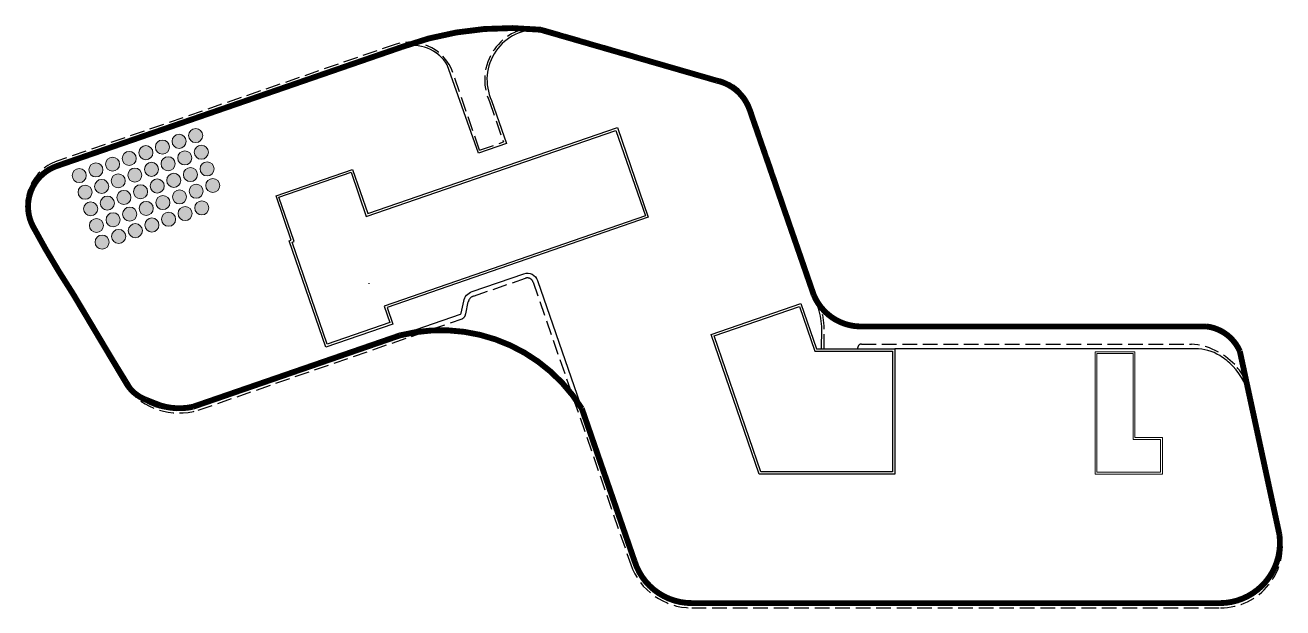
# Model space of a CAD drawing. Header units: millimetres. Extents: x 583747 to 596416, y 2304962 to 2309584.
# Drawn here: x 596309.2 to 596416.5, y 2306769.3 to 2306819 of the extents above; entities that cross this region are included whole.
import ezdxf

# ---------------------------------------------------------------- set-up
doc = ezdxf.new("R2010")
doc.units = ezdxf.units.MM
doc.set_wipeout_variables(frame=1)
doc.linetypes.add('DASH', pattern=[0.35, 0.25, -0.1])
for name, color, linetype in [('A-GLAZ', 135, 'Continuous'), ('KT-Kich thuoc', 159, 'Continuous'), ('Xref_NT1+NT2_MBDV Cot vach_220729$0$ccu12-Thay', 7, 'Continuous'), ('Xref_ST_MBDV Cot vach 30.7.2022$0$KT-Net manh', 139, 'Continuous')]:
    doc.layers.add(name, color=color, linetype=linetype)
for name, color, linetype, lineweight in [('AUDIT_I_220808132811-11', 7, 'Continuous', 9), ('KT-Ghi chu', 7, 'Continuous', 15), ('KT-Net thay', 7, 'Continuous', 20), ('Xref_ST_MBDV Cot vach 30.7.2022|Xref_ST_MBDV Cot vach 30.7.2022|Xref_ST_MBDV Cot vach 30.7.2022|Xref_ST_MBDV Cot vach 30.7.2022|00_duong_QH', 7, 'Continuous', 9)]:
    doc.layers.add(name, color=color, linetype=linetype, lineweight=lineweight)

# ---------------------------------------------------------------- blocks, each defined once
blk = doc.blocks.new('NUT')
at = {"layer": 'KT-Ghi chu'}
h = blk.add_hatch(color=256, dxfattribs=at)
h.dxf.hatch_style = 1
edge = h.paths.add_edge_path()
edge.add_arc((596430.77, 2307264.8), 0.6, 0, 360)
blk.add_circle((596430.77, 2307264.8, 0), 0.6, dxfattribs=at)

msp = doc.modelspace()

# ---------------------------------------------------------------- wipeouts: each hides what was drawn before it
msp.add_wipeout([(596309.56, 2306802.5), (596309.4, 2306803.58), (596309.79, 2306805.2), (596310.8, 2306806.45), (596311.86, 2306807.03), (596341.97, 2306817.42), (596343.59, 2306817.9), (596345.59, 2306818.35), (596347.54, 2306818.64), (596349.73, 2306818.78), (596352.2, 2306818.73), (596353.12, 2306818.66), (596368.42, 2306814.23), (596369.33, 2306813.84), (596370.16, 2306813.45), (596370.63, 2306812.54), (596370.97, 2306811.82), (596376.44, 2306796.01), (596377.42, 2306794.57), (596378.93, 2306793.61), (596380.3, 2306793.34), (596409.95, 2306793.34), (596411.06, 2306793.01), (596412.26, 2306792.07), (596412.79, 2306791.22), (596416.1, 2306775.72), (596416.16, 2306774.28), (596415.91, 2306773.19), (596415.25, 2306771.89), (596414, 2306770.66), (596412.09, 2306769.84), (596411.15, 2306769.74), (596366.02, 2306769.74), (596364.54, 2306769.96), (596363, 2306770.73), (596361.71, 2306772.11), (596361.15, 2306773.31), (596356.65, 2306786.33), (596354.34, 2306789.16), (596351.81, 2306791.06), (596349.08, 2306792.3), (596345.38, 2306793), (596342.01, 2306792.78), (596341.14, 2306792.58), (596323.56, 2306786.52), (596321.49, 2306786.42), (596319.82, 2306786.94), (596318.26, 2306787.87), (596317.84, 2306788.4), (596309.74, 2306802.05)])

# ---------------------------------------------------------------- next in the draw order: linework, layer by layer
msp.add_line((596346.28, 2306794.36, 0), (596323.48, 2306786.49, 0))
for points, elevation in [([(596377.11, 2306791.44), (596377.12, 2306793.11, 0.085159), (596376.83, 2306794.88), (596375.1, 2306799.89), (596370.97, 2306811.82, 0.260467), (596368.18, 2306814.3), (596353.12, 2306818.65, 0.571317), (596348.95, 2306812.61), (596350.21, 2306808.95), (596347.82, 2306808.13), (596345.17, 2306815.65, 0.338337), (596341.3, 2306817.18), (596311.86, 2306807.03, 0.459457), (596309.82, 2306801.88), (596318.59, 2306787.55, 0.279689), (596323.56, 2306786.52)], 0.04), ([(596346.28, 2306794.36, 0.204279), (596346.34, 2306794.48), (596346.57, 2306795.51, -0.275412), (596347.29, 2306796.31), (596351.71, 2306797.83, -0.414195), (596352.87, 2306797.26), (596361.2, 2306773.17, 0.319754), (596366.02, 2306769.74), (596411.15, 2306769.74, 0.36531), (596416.12, 2306774.05, 0.102434), (596416.11, 2306775.67), (596413.67, 2306787.14, 0.132611), (596412.2, 2306789.94, 0.066499), (596411.07, 2306790.85, 0.137615), (596408.99, 2306791.44), (596383.35, 2306791.44)], 0)]:
    msp.add_lwpolyline(points, format="xyb", dxfattribs=dict(elevation=elevation))
at = {"elevation": 0}
for points in [[(596337.08, 2306806.74), (596338.39, 2306802.96), (596359.68, 2306810.31), (596362.32, 2306802.65), (596340.04, 2306794.96), (596340.53, 2306793.54), (596334.81, 2306791.57), (596331.67, 2306800.64), (596331.86, 2306800.71), (596330.56, 2306804.49), (596337.08, 2306806.74)], [(596375.33, 2306795.3), (596376.67, 2306791.44), (596383.35, 2306791.44), (596383.35, 2306780.74), (596371.79, 2306780.74), (596367.68, 2306792.65), (596375.33, 2306795.3)]]:
    msp.add_lwpolyline(points, dxfattribs=at)
for points in [[(596336.96, 2306806.49), (596338.26, 2306802.71), (596359.55, 2306810.05), (596362.07, 2306802.78), (596339.78, 2306795.08), (596340.27, 2306793.67), (596334.93, 2306791.82), (596331.93, 2306800.52), (596332.12, 2306800.58), (596330.81, 2306804.37)], [(596375.21, 2306795.04), (596376.52, 2306791.24), (596383.15, 2306791.24), (596383.15, 2306780.94), (596371.93, 2306780.94), (596367.93, 2306792.53)]]:
    msp.add_lwpolyline(points, close=True, dxfattribs=at)
msp.add_arc((596321.9, 2306791.08), 4.85, 210.793, 289.0346)
at = {"layer": 'A-GLAZ', "const_width": 0.5, "elevation": 0}
msp.add_lwpolyline([(596341.3, 2306817.18, -0.114033), (596353.12, 2306818.65), (596368.18, 2306814.3, -0.260467), (596370.97, 2306811.82), (596376.44, 2306796.01, 0.290863), (596380.3, 2306793.34), (596409.95, 2306793.34, -0.265528), (596412.79, 2306791.22), (596416.16, 2306775.61, -0.451371), (596411.15, 2306769.74), (596366.02, 2306769.74, -0.326781), (596361.15, 2306773.31), (596356.65, 2306786.33, 0.327702), (596341.14, 2306792.58), (596323.48, 2306786.49, -0.133076), (596320.67, 2306786.61), (596319.5, 2306787.07, -0.183721), (596317.71, 2306788.62), (596313.24, 2306796.12, -0.022157), (596309.82, 2306801.88, -0.462092), (596311.9, 2306807.04), (596341.3, 2306817.18)], format="xyb", dxfattribs=at)
at = {"layer": 'AUDIT_I_220808132811-11'}
msp.add_lwpolyline([(596309.82, 2306801.88, -0.459457), (596311.86, 2306807.03), (596341.3, 2306817.18)], format="xyb", dxfattribs=at)
at = {"layer": 'AUDIT_I_220808132811-11', "elevation": 0}
for points in [[(596309.82, 2306801.88, -0.459457), (596311.86, 2306807.03), (596341.3, 2306817.18)], [(596345.17, 2306815.65, 0.370578), (596340.93, 2306817.05)], [(596346.28, 2306794.36, 0.204279), (596346.34, 2306794.48), (596346.57, 2306795.51, -0.275412), (596347.29, 2306796.31), (596351.71, 2306797.83, -0.414195), (596352.87, 2306797.26), (596361.2, 2306773.17, 0.319754), (596366.02, 2306769.74), (596411.15, 2306769.74, 0.36531), (596416.12, 2306774.05)], [(596413.67, 2306787.14, 0.132611), (596412.2, 2306789.94, 0.066499), (596411.07, 2306790.85, 0.137615), (596408.99, 2306791.44), (596383.35, 2306791.44)], [(596416.12, 2306774.05, 0.115191), (596416.1, 2306775.72), (596415.49, 2306778.42), (596415.45, 2306778.62), (596413.67, 2306787.14)]]:
    msp.add_lwpolyline(points, format="xyb", dxfattribs=at)
at = {"layer": 'KT-Net thay'}
for points in [[(596400.44, 2306791.18), (596403.84, 2306791.18), (596403.84, 2306783.87), (596406.19, 2306783.87), (596406.19, 2306780.74), (596400.44, 2306780.74)], [(596400.6, 2306791.02), (596403.68, 2306791.02), (596403.68, 2306783.71), (596406.03, 2306783.71), (596406.03, 2306780.9), (596400.6, 2306780.9)]]:
    msp.add_lwpolyline(points, close=True, dxfattribs=at)
at = {"layer": 'Xref_NT1+NT2_MBDV Cot vach_220729$0$ccu12-Thay', "linetype": 'DASH', "ltscale": 5}
msp.add_line((596347.93, 2306808.38), (596349.96, 2306809.08), dxfattribs=at)
at = {"layer": 'Xref_NT1+NT2_MBDV Cot vach_220729$0$ccu12-Thay', "linetype": 'DASH', "ltscale": 5, "elevation": 0}
for points in [[(596377.31, 2306791.44), (596377.32, 2306793.11, 0.085159), (596377.02, 2306794.94), (596375.29, 2306799.96), (596371.16, 2306811.89, 0.260045), (596368.23, 2306814.49), (596353.16, 2306818.84, 0.572135), (596348.77, 2306812.53), (596349.96, 2306809.08)], [(596347.93, 2306808.38), (596345.51, 2306815.37, 0.364359), (596340.81, 2306817.42), (596311.87, 2306807.44, 0.451905), (596309.65, 2306801.79), (596317.77, 2306788.17, 0.310679), (596323.93, 2306786.2), (596346.45, 2306793.99, 0.229922), (596346.74, 2306794.41), (596346.96, 2306795.43, -0.27899), (596347.42, 2306795.93), (596351.84, 2306797.45, -0.41434), (596352.49, 2306797.13), (596360.82, 2306773.04, 0.319754), (596366.02, 2306769.34), (596411.15, 2306769.34, 0.480869), (596416.29, 2306775.77), (596415.69, 2306778.46), (596415.64, 2306778.66), (596413.87, 2306787.18)], [(596380.2, 2306791.44), (596380.2, 2306791.54, -0.414214), (596380.5, 2306791.84), (596408.67, 2306791.84, -0.185524), (596412.35, 2306790.08, -0.132659), (596413.87, 2306787.18, 0.132659)]]:
    msp.add_lwpolyline(points, format="xyb", dxfattribs=at)
at = {"layer": 'Xref_ST_MBDV Cot vach 30.7.2022$0$KT-Net manh'}
msp.add_line((596338.5, 2306796.98), (596338.5, 2306797.04), dxfattribs=at)
msp.add_line((596338.5, 2306796.98), (596338.5, 2306797.04), dxfattribs=at)
at = {"layer": 'Xref_ST_MBDV Cot vach 30.7.2022|Xref_ST_MBDV Cot vach 30.7.2022|Xref_ST_MBDV Cot vach 30.7.2022|Xref_ST_MBDV Cot vach 30.7.2022|00_duong_QH'}
msp.add_lwpolyline([(596309.82, 2306801.88), (596317.73, 2306788.6)], dxfattribs=at)

# ---------------------------------------------------------------- next in the draw order: block references
at = {"layer": 'KT-Kich thuoc', "rotation": 328.4238436270281}
for p in [(-1119958.79, 653456.99, 0.1), (-1119961.63, 653456.01, 0.01), (-1119960.21, 653456.5, 0.06), (-1119964.46, 653455.04, -0.07), (-1119963.04, 653455.53, -0.03), (-1119959.72, 653455.08, 0.08), (-1119958.31, 653455.57, 0.12), (-1119967.3, 653454.06, -0.16), (-1119965.88, 653454.55, -0.12), (-1119963.98, 653453.62, -0.05), (-1119962.56, 653454.11, -0.01), (-1119961.14, 653454.59, 0.03), (-1119959.24, 653453.66, 0.1), (-1119957.82, 653454.15, 0.14), (-1119968.72, 653453.58, -0.2), (-1119966.81, 653452.65, -0.14), (-1119965.4, 653453.13, -0.1), (-1119962.07, 653452.69, 0.01), (-1119960.66, 653453.17, 0.05), (-1119957.33, 653452.73, 0.16), (-1119968.23, 653452.16, -0.18), (-1119964.91, 653451.71, -0.08), (-1119963.49, 653452.2, -0.03), (-1119960.17, 653451.76, 0.07), (-1119958.75, 653452.24, 0.12), (-1119967.75, 653450.74, -0.16), (-1119966.33, 653451.23, -0.12), (-1119963.01, 653450.78, -0.01), (-1119961.59, 653451.27, 0.03), (-1119958.27, 653450.82, 0.14), (-1119967.26, 653449.32, -0.14), (-1119965.84, 653449.81, -0.1), (-1119964.42, 653450.29, -0.06), (-1119962.52, 653449.36, 0.01), (-1119961.1, 653449.85, 0.05), (-1119959.69, 653450.34, 0.09), (-1119965.36, 653448.39, -0.08), (-1119963.94, 653448.88, -0.04), (-1119966.78, 653447.9, -0.12)]:
    msp.add_blockref('NUT', p, dxfattribs=at)

doc.saveas('drawing.dxf')
